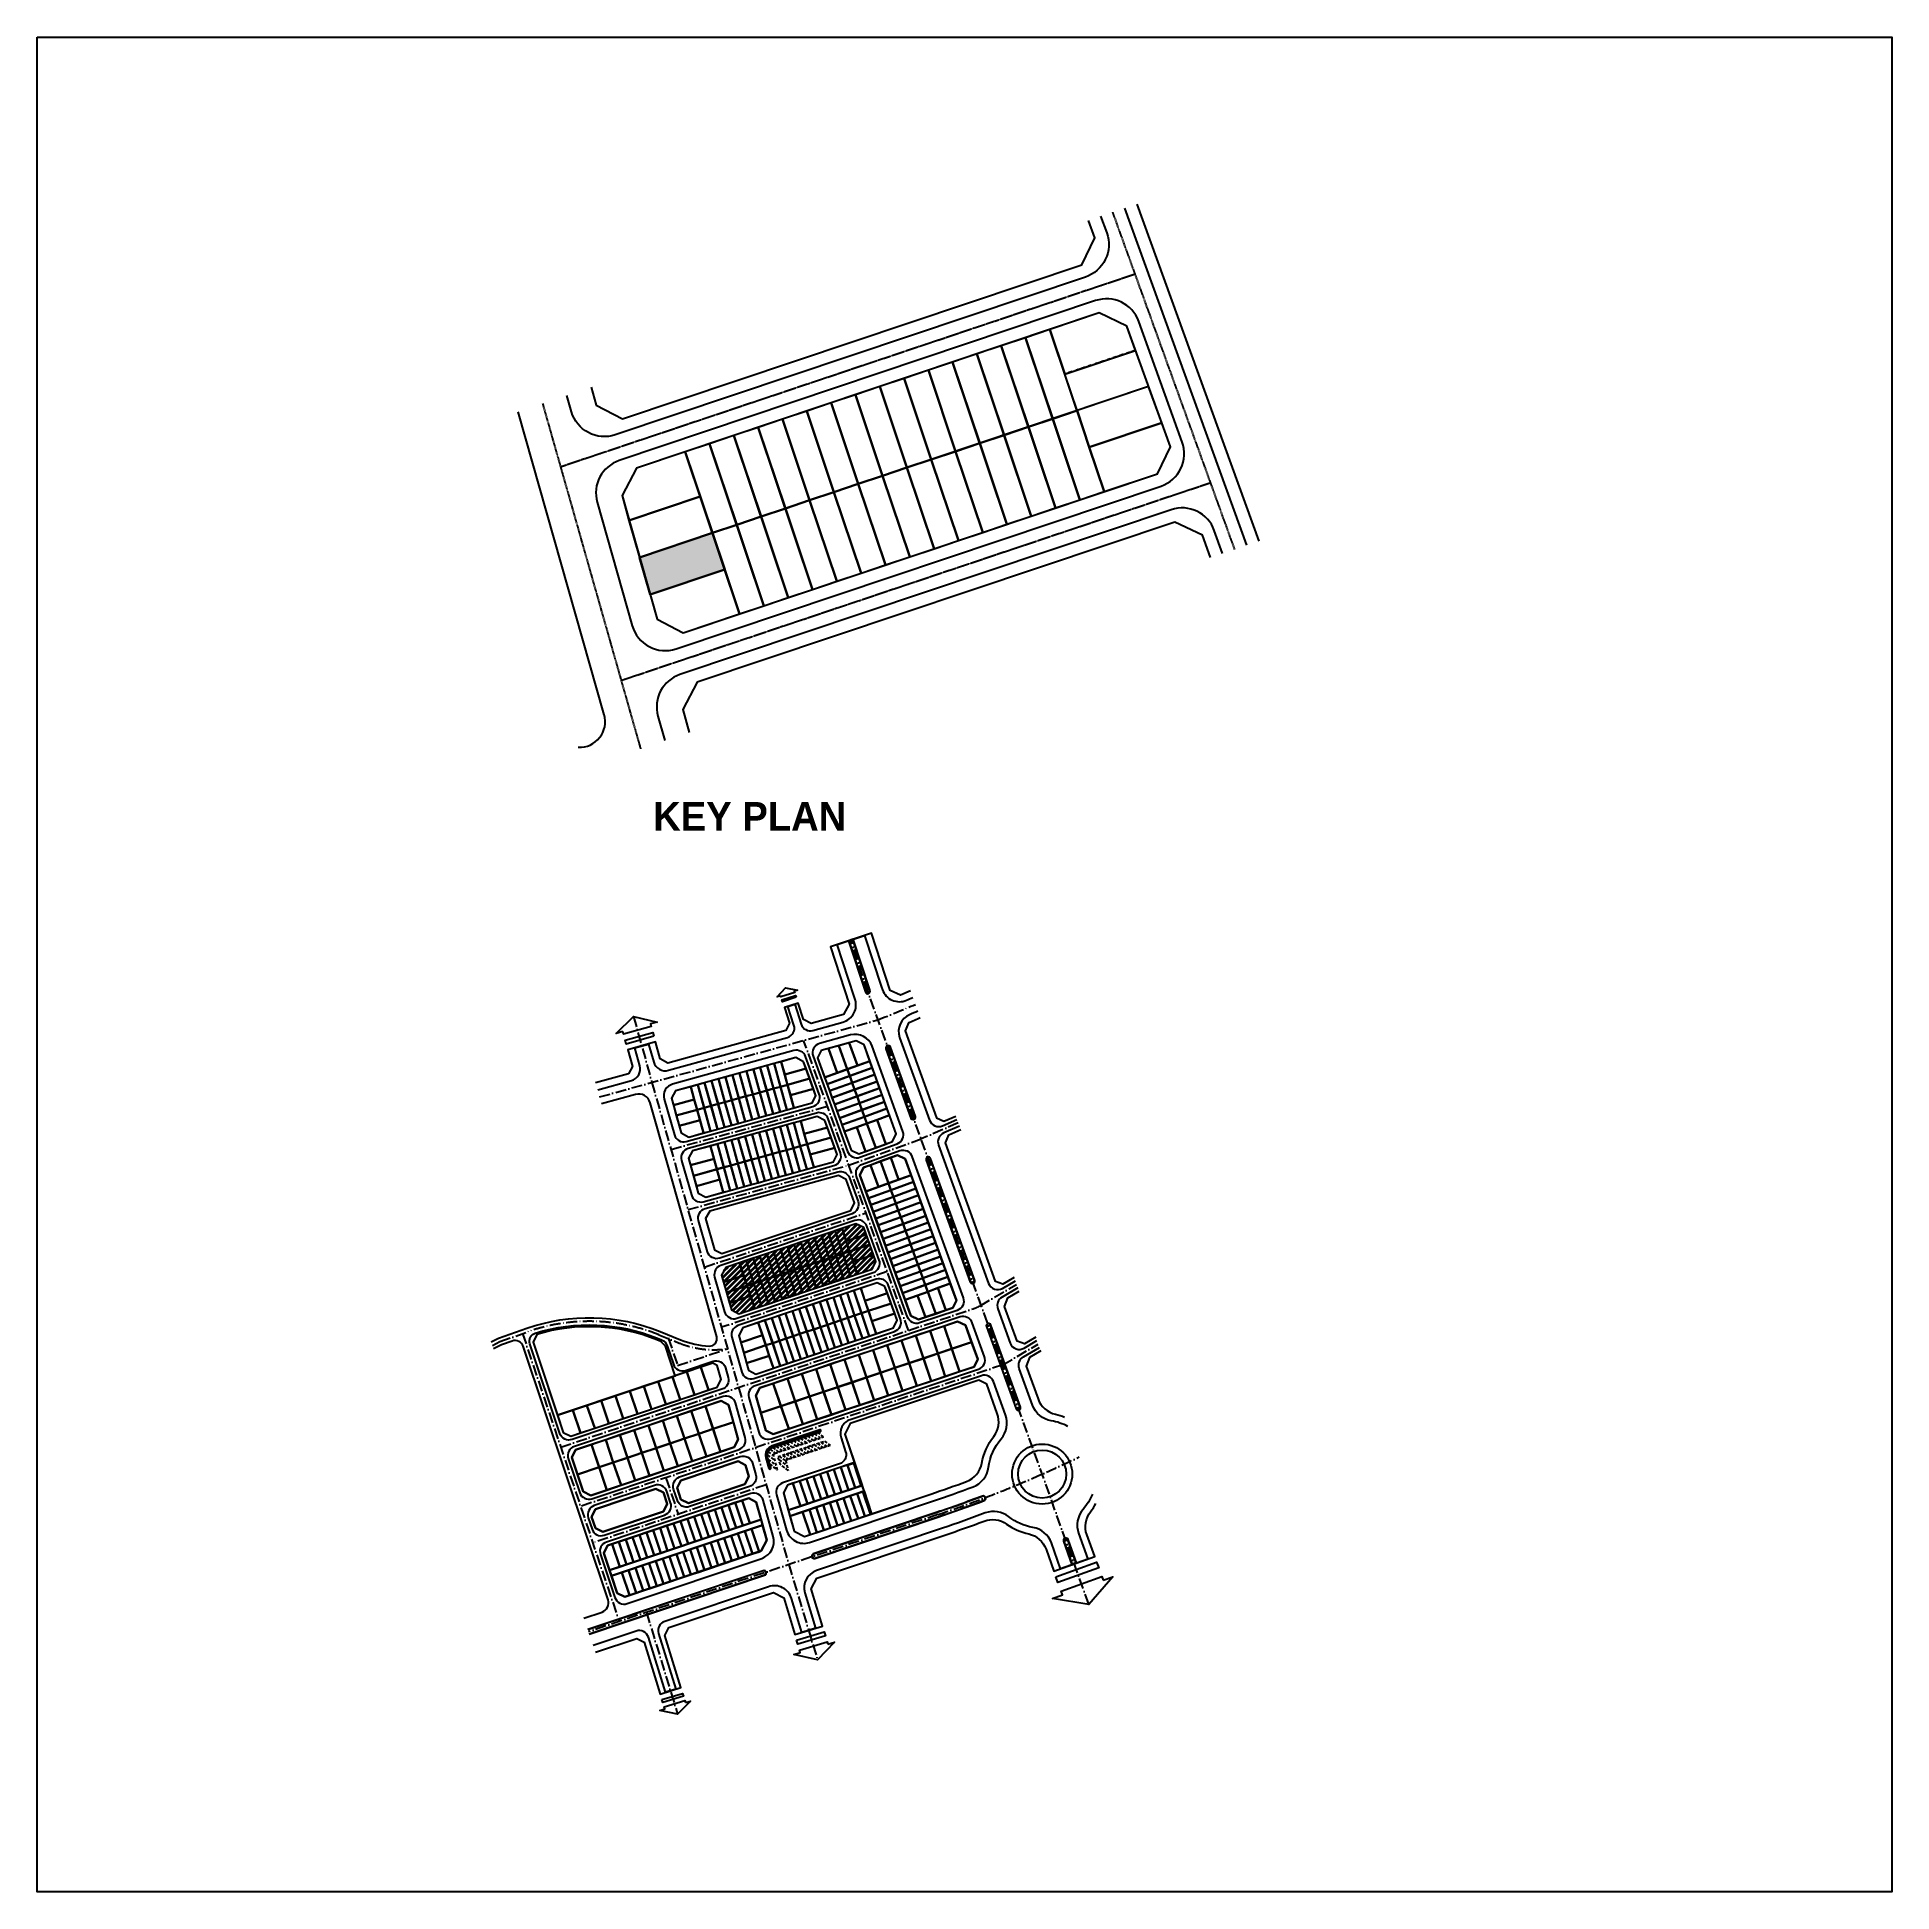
# Model space of a CAD drawing. Header units: millimetres. Extents: x -127141 to 682685, y -1234500 to 49778.
# Drawn here: x 170697 to 195697, y -200000 to -175000 of the extents above; entities that cross this region are included whole.
import ezdxf
from ezdxf.enums import TextEntityAlignment as Align

# ---------------------------------------------------------------- set-up
doc = ezdxf.new("R2010")
doc.units = ezdxf.units.MM
doc.header["$MEASUREMENT"] = 0
for name, pattern in [('ACAD_ISO10W100', [18.5, 12, -3, 0.5, -3]), ('CENTER', [3, 1.5, -0.5, 0.5, -0.5]), ('HIDDEN', [0.75, 0.5, -0.25])]:
    doc.linetypes.add(name, pattern=pattern)
doc.layers.add('-TEXT', color=7, linetype='Continuous', lineweight=15)
doc.layers.add('-WALL', color=4, linetype='Continuous', lineweight=35)
for name, color, linetype in [('ChiaLo', 128, 'CENTER'), ('LoLK', 6, 'Continuous'), ('net in mo', 159, 'Continuous')]:
    doc.layers.add(name, color=color, linetype=linetype)
doc.layers.add('LUOI GIONG', color=160, linetype='Continuous', plot=False)
doc.styles.add('SVN_AVO', font='')
doc.styles.get('SVN_AVO').set_extended_font_data('SVN-Avo', bold=True)

msp = doc.modelspace()

# ---------------------------------------------------------------- texts
at = {"layer": '-TEXT', "color": 4, "style": 'SVN_AVO'}
msp.add_text('KEY PLAN', height=385, dxfattribs=at).set_placement((180302.6, -185695.4, 0), align=Align.CENTER)

# ---------------------------------------------------------------- blocks, each defined once
blk = doc.blocks.new('A$C3F770CC9')
at = {"elevation": 0}
blk.add_lwpolyline([(348.7, 601.9), (340.4, 598.3), (331.8, 602.1), (316.3, 649.7), (282.1, 638.5), (297.7, 590.7), (293.1, 582.2), (266.1, 574.7), (259.7, 578.1), (255.3, 591.7), (243.9, 588), (248.1, 574.9), (244.9, 568.9), (146.8, 541.7), (140.6, 545.2), (136.7, 559.3), (113.6, 552.8), (117.5, 538.8), (114, 532.7), (86.8, 525.2)], dxfattribs=at)
for points in [[(88.5, 519.4), (116.6, 527.2, 0.415004), (123.5, 539.5), (119.4, 554.4), (130.9, 557.6), (135.1, 542.6, 0.413423), (147.4, 535.7), (246.4, 563.1, 0.427702), (251.8, 573.2), (246.7, 588.9), (252.4, 590.8), (257.8, 574.1, 0.400853), (267.6, 568.9), (292.4, 575.8, 0.437327), (302.5, 595.4), (301.9, 597.2), (287.8, 640.3), (310.6, 647.8), (324.6, 605), (325.4, 602.7, 0.429754), (345.4, 594, 0.000823), (350.7, 596.2)], [(348, 582, 0.398827), (339.7, 563.1), (364.6, 494.2, 0.433046), (375.4, 489.6), (387.4, 494.9)], [(356.9, 579.3, -0.001489), (347.1, 575.1), (344.2, 568.5), (370.3, 496.1), (376.6, 493.4), (386.4, 497.7)], [(356.9, 579.3, -0.001489), (347.1, 575.1), (344.2, 568.5), (370.3, 496.1), (376.6, 493.4), (386.4, 497.7)], [(354.8, 584.9, -0.001108), (348, 582)], [(328.3, 553.7), (349.1, 496, 1), (352.9, 497.4), (332, 555, 1), (328.3, 553.7)], [(0, 309.7), (6, 312.8), (29.6, 321.1, -0.181821), (140.4, 318.5), (157.5, 311.6, 0.083755), (181.4, 306.3, 0.513132), (187.5, 313.9), (132.2, 508.7, 0.412228), (119.9, 515.6), (91.7, 507.8)], [(290.5, 467), (280.3, 495.3, 0.391769), (270.6, 500.2), (163.8, 470.7, 0.416202), (158.3, 460.8), (166.5, 432, 0.412228), (176.3, 426.4), (285.1, 456.5, 0.43702), (290.5, 467)], [(389.4, 489.2), (376.5, 483.6, 0.395629), (372.1, 473.5), (413.7, 358.4, 0.467936), (425.3, 354.3), (436, 360.5)], [(361.8, 461), (398.5, 359.5, 1), (402.2, 360.9), (365.5, 462.3, 1), (361.8, 461)], [(312.5, 406, 0.407417), (302.5, 410.8), (191, 373.4, 0.400458), (185.8, 363.7), (194.1, 334.8, 0.428104), (204.3, 329.4), (317.8, 367.5, 0.421043), (322.8, 377.8), (312.5, 406)], [(438.1, 354.8), (424.9, 347.1, 0.362457), (421.4, 337.4), (431.7, 308.7, 0.467936), (443.3, 304.6), (454, 310.8)], [(436.6, 254.2, 0.414214), (439.1, 253), (439.1, 253, 0.414214), (440.3, 255.5), (415.6, 323.8, 0.414214), (413.1, 325), (413.1, 325, 0.414214), (411.9, 322.5), (436.6, 254.2)], [(26.4, 306.1, 0.41785), (17.4, 310.5), (8.4, 307.3), (1.9, 303.9)], [(141.7, 311.5, -0.219363), (146.3, 306.6), (151.5, 291.1, 0.414214), (161.6, 286), (184.5, 293.7, -0.428104), (194.8, 288.3), (197.1, 280.1, -0.400458), (191.9, 270.4), (67.2, 228.5, -0.414214), (57, 233.5), (32, 308.2, -0.420828), (36.6, 317.1, -0.172814), (138.2, 312.9), (141.7, 311.5)], [(77.1, 79.9), (92.1, 85, 0.414214), (97.2, 95.1), (26.4, 306.1)], [(465.9, 244.1, -0.269945), (450.4, 257), (439.3, 287.7, -0.362457), (442.8, 297.4), (456.1, 305)], [(457.1, 302.2), (447.7, 296.7), (445.1, 289.5), (454.9, 262.3, 0.256594), (469.4, 249.6, -0.038992), (477, 247.2, -0.038992)], [(289.8, 208.3), (242.4, 192.4, 0.400458), (237.2, 182.6), (245.6, 153.1, 0.428104), (264.8, 142.9), (367.8, 177.5, 0.008886), (400.8, 189.2, 0.278117), (413.7, 205.4, -0.147047), (424.2, 229.1, 0.270704), (427.8, 249), (417.8, 276.7, 0.407417), (407.7, 281.6), (298.6, 245, 0.414214), (291, 229.8), (294.8, 218.4, -0.414214), (289.8, 208.3)], [(211.3, 230.1), (203.1, 259, 0.428104), (192.9, 264.3), (69.1, 222.8, 0.414214), (64, 212.7), (73.6, 184.2, 0.414214), (83.7, 179.2), (206.1, 220.3, 0.400458), (211.3, 230.1)], [(233.6, 223.2, 0.400458), (228.5, 213.4), (231, 204.5, 0.414214), (232, 204, 0.414214), (232.5, 204.9), (229.9, 213.8, -0.400458), (234.1, 221.8), (273.7, 235, 0.414214), (274.2, 236, 0.414214), (273.2, 236.5), (233.6, 223.2)], [(479.8, 239.3, 0.082783), (465.9, 244.1)], [(217.3, 208.9), (220, 199.2, -0.400458), (214.9, 189.5), (165, 172.7, -0.414214), (154.9, 177.8), (151.7, 187.2, -0.414214), (156.7, 197.4), (207.1, 214.3, -0.428104), (217.3, 208.9)], [(144.1, 165.7, 0.414214), (149.2, 175.9), (146, 185.3, 0.414214), (135.9, 190.4), (85.6, 173.5, 0.414214), (80.6, 163.4), (83.8, 153.9, 0.414214), (93.9, 148.9), (144.1, 165.7)], [(500.1, 183.2, -0.084021), (492.3, 170.4, 0.270323), (488.6, 150.5), (496.3, 129.1), (473.7, 121), (466, 142.5, 0.270325), (450.6, 155.4)], [(450.6, 155.4, -0.124666), (430.4, 164.4, 0.262937), (411, 167.4, -0.009345), (375.4, 154.7), (270.5, 119.5, 0.405257), (260.9, 101), (269.8, 71.5), (258.3, 68), (249.8, 96.3, 0.423227), (230.6, 106.1), (144.3, 77.2, 0.40652), (139.1, 67.2), (153.4, 20.8), (144.8, 18.2), (130.7, 64, 0.421949), (120.5, 69.2), (84.7, 57.2)], [(81.5, 66.9), (227.4, 115.9, 1), (226.2, 119.2), (80.4, 70.2)], [(81.5, 66.7), (227.4, 115.6, 1), (226.2, 119.4)]]:
    blk.add_lwpolyline(points, format="xyb")
for points in [[(301.1, 644.7), (297.3, 643.5), (311.2, 600.8, 0.427548), (313.7, 599.6), (313.9, 599.7, 0.410089), (315, 602.1), (314.8, 602.7), (301.1, 644.7)], [(300.8, 644.6), (297.5, 643.5), (311.5, 600.8, 0.427548), (313.6, 599.8), (313.8, 599.9, 0.410089), (314.8, 602), (314.6, 602.6)], [(342.5, 484.8), (316.9, 555.7, 0.391769), (298.8, 565.1), (273.1, 558, 0.43702), (267.7, 547.6), (296.4, 468.2, 0.414214), (306.7, 463.4), (337.7, 474.6, 0.414214)], [(328.5, 553.7), (349.3, 496.1, 1), (352.6, 497.3), (331.8, 554.9, 0.9989)], [(143.8, 511.8), (152.3, 482, 0.412228), (162.1, 476.5), (267.4, 505.6, 0.43702), (272.8, 516), (261.5, 547.1, 0.391769), (251.8, 552.1), (150.8, 524.2, 0.416202)], [(308.7, 457.7), (339.8, 468.9, -0.414214), (350, 464.1), (392.6, 346.3, -0.421043), (387.6, 336), (356.3, 325.5, -0.407417), (346.3, 330.4), (303.9, 447.5, -0.414214)], [(362, 461), (398.7, 359.6, 1), (402, 360.8), (365.3, 462.2, 1)], [(178, 420.7), (288.3, 451.2, -0.391769), (298, 446.2), (305.1, 426.7, -0.421043), (300.1, 416.4), (190.1, 379.4, -0.428104), (179.8, 384.8), (172.5, 410.8, -0.416202)], [(208.3, 284.7, 0.428104), (218.5, 279.3), (335.5, 318.5, 0.421043), (340.4, 328.8), (330.2, 357.1, 0.407417), (320.2, 361.9), (205.2, 323.3, 0.400458), (200.1, 313.6)], [(219.4, 273.3, 0.400458), (214.3, 263.5), (222.5, 234.6, 0.428104), (232.7, 229.2), (405.3, 287.1, 0.421043), (410.3, 297.4), (400.1, 325.7, 0.407417), (390, 330.5)], [(436.8, 254.2, 0.414214), (439.1, 253.2, 0.414214), (440.1, 255.4), (415.4, 323.7, 0.414214), (413.2, 324.8, 0.414214), (412.1, 322.6)], [(191.3, 278.6), (188, 290.1), (184.3, 292.1), (153.1, 281.6), (144.9, 306.1), (141.1, 310.1), (137.6, 311.5, 0.171311), (37.8, 315.9), (34.7, 309.6), (59.9, 234.5), (66.2, 231.3), (187.9, 272.2)], [(302.1, 209.3), (246.4, 190.6), (243, 184.2), (252.1, 152.4), (260.6, 147.9), (365.8, 183.2, 0.007974), (395.4, 193.6, 0.265195), (408.1, 208.8, -0.121118), (418, 231.1, 0.257306), (421, 250.1), (412.2, 274.7), (405.7, 277.8), (298.6, 241.8), (294.2, 233), (302.1, 209.3)], [(233.7, 223, 0.400458), (228.7, 213.5), (231.3, 204.6, 0.414214), (231.9, 204.2, 0.414214), (232.2, 204.9), (229.7, 213.8, -0.400458), (234, 222), (273.6, 235.3, 0.414214), (273.9, 235.9, 0.414214), (273.3, 236.2)], [(113, 92), (225, 129.6, 0.400458), (234.6, 147.9), (226.1, 178.1, 0.428104), (215.8, 183.5), (95.8, 143.2, 0.414214), (90.8, 133), (102.9, 97, 0.414214)], [(372.2, 164.2, 0.010023), (410, 177.7, 0.991336), (408.6, 181.5, -0.010014), (370.9, 168), (267.9, 133.4, 1), (269.2, 129.6)], [(372.1, 164.4, 0.010022), (409.9, 178, 0.990741), (408.7, 181.2, -0.010014), (371, 167.8), (268, 133.2, 1), (269.1, 129.9)], [(483.1, 124.4), (486.9, 125.8), (479.9, 145.3, 1.000002), (476.1, 143.9)], [(483.4, 124.5), (486.7, 125.7), (479.7, 145.2, 1), (476.4, 144)]]:
    blk.add_lwpolyline(points, format="xyb", close=True)
at = {"linetype": 'ACAD_ISO10W100', "ltscale": 0.75}
for points in [[(497, 91.5), (450.6, 221.3), (313.2, 601.2), (299.2, 644.1)], [(118.3, 580.6), (133.6, 525.7)], [(347.1, 319.3), (259.8, 560.6)], [(133.6, 525.7), (247.5, 124.5)], [(149.5, 469.9), (279.6, 505.8)], [(297.4, 456.8), (357.5, 478.6)], [(388.4, 492), (357.5, 478.6)], [(163.7, 419.8), (297.4, 456.8)], [(177.3, 372), (311.7, 417.1)], [(329.4, 368.2), (191.5, 321.9)], [(26, 316.7), (106.4, 77.1)], [(147.2, 313.2), (155, 290.1), (196.5, 304.1)], [(425.5, 290.7), (455, 307.9)], [(425.5, 290.7), (74.2, 172.9)], [(228.6, 190.9), (84.4, 142.5)], [(145.3, 196.7), (155.5, 166.4)], [(247.5, 124.5), (271.4, 45.4)], [(129.1, 84.7), (155, 0)], [(129.1, 84.7), (155, 0)], [(129.1, 84.7), (155, 0)]]:
    blk.add_lwpolyline(points, dxfattribs=at)
at = {"ltscale": 0.75}
for points in [[(240.6, 597.8), (237.9, 596.9), (244.8, 604.4), (254.8, 602.5), (252.1, 601.6), (252.4, 600.5), (241, 596.8)], [(253.7, 596.5), (242.3, 592.8), (241.8, 594.3), (253.2, 598)], [(109.3, 567.9), (103.8, 566.3), (118.3, 580.6), (138, 575.9), (132.5, 574.4), (133.1, 572.3), (109.9, 565.8)], [(135.3, 564.1), (112.2, 557.6), (111.3, 560.7), (134.5, 567.2)], [(469.7, 114.3), (503.6, 126.4), (505.4, 121.8), (471.4, 109.7)], [(509.1, 111.4), (517.2, 114.3), (497, 91.4), (467, 96.3), (475.1, 99.2), (474, 102.3), (508, 114.5)], [(254, 61.5), (277, 68.4), (278, 65.3), (254.9, 58.4)], [(141.9, 12.1), (159.1, 17.3), (159.9, 15), (142.7, 9.7)], [(161.5, 9.7), (165.6, 10.9), (155, 0), (140.2, 3.1), (144.3, 4.4), (143.8, 6), (161, 11.3)]]:
    blk.add_lwpolyline(points, close=True, dxfattribs=at)
at = {"linetype": 'ACAD_ISO10W100', "ltscale": 0.75}
for points in [[(90.1, 513.6), (321.7, 577.7, 0.004737), (352.8, 590.6)], [(57.7, 222.2), (401, 337.4, 0.050829), (406.6, 339.9), (437, 357.6)], [(1, 306.8), (7.2, 310.1), (30.5, 318.2, -0.181821), (139.3, 315.7), (156.4, 308.8, 0.134331), (196.5, 304.1)], [(489, 214, -0.031733), (371.6, 166.1), (80.9, 68.6)]]:
    blk.add_lwpolyline(points, format="xyb", dxfattribs=at)
for points in [[(303.6, 560.2), (274.5, 552.2), (271.4, 546.1), (299.3, 469.2), (305.7, 466.2), (333.9, 476.4), (336.9, 482.8), (310.1, 556.8)], [(303.6, 560.2), (274.5, 552.2), (271.4, 546.1), (299.3, 469.2), (305.7, 466.2), (333.9, 476.4), (336.9, 482.8), (310.1, 556.8)], [(289.1, 556.2), (280.4, 553.8), (287.7, 533.6), (296.1, 536.6)], [(297.8, 558.6), (289.1, 556.2), (296.1, 536.6), (304.6, 539.7)], [(310.1, 556.8), (303.6, 560.2), (297.8, 558.6), (304.6, 539.7), (314.9, 543.4)], [(259.8, 542.9), (253.3, 546.3), (153.3, 518.6), (149.8, 512.5), (158, 483.6), (164.2, 480.2), (267, 508.6), (270.1, 514.6)], [(259.8, 542.9), (253.3, 546.3), (153.3, 518.6), (149.8, 512.5), (158, 483.6), (164.2, 480.2), (267, 508.6), (270.1, 514.6)], [(235.3, 541.3), (229.6, 539.7), (234.9, 520.5), (240.7, 522.1)], [(244.1, 532.3), (241.1, 542.9), (235.3, 541.3), (240.7, 522.1), (246.5, 523.7)], [(259.8, 542.9), (253.3, 546.3), (241.1, 542.9), (244.1, 532.3), (261.9, 537.3)], [(280.4, 553.8), (274.5, 552.2), (271.4, 546.1), (277.3, 529.8), (287.7, 533.6)], [(317, 537.8), (314.9, 543.4), (296.1, 536.6), (298.2, 531)], [(177.5, 525.3), (171.7, 523.7), (177.1, 504.5), (182.8, 506.1)], [(183.3, 526.9), (177.5, 525.3), (182.8, 506.1), (188.6, 507.7)], [(189.1, 528.5), (183.3, 526.9), (188.6, 507.7), (194.4, 509.3)], [(194.9, 530.1), (189.1, 528.5), (194.4, 509.3), (200.2, 510.9)], [(200.6, 531.7), (194.9, 530.1), (200.2, 510.9), (206, 512.5)], [(206.4, 533.3), (200.6, 531.7), (206, 512.5), (211.8, 514.1)], [(212.2, 534.9), (206.4, 533.3), (211.8, 514.1), (217.5, 515.7)], [(218, 536.5), (212.2, 534.9), (217.5, 515.7), (223.3, 517.3)], [(223.8, 538.1), (218, 536.5), (223.3, 517.3), (229.1, 518.9)], [(229.6, 539.7), (223.8, 538.1), (229.1, 518.9), (234.9, 520.5)], [(261.9, 537.3), (244.1, 532.3), (246.5, 523.7), (264.9, 528.8)], [(264.9, 528.8), (246.5, 523.7), (248.9, 515), (268, 520.3)], [(296.1, 536.6), (277.3, 529.8), (279.4, 524.2), (298.2, 531)], [(300.2, 525.4), (298.2, 531), (279.4, 524.2), (281.4, 518.6)], [(300.2, 525.4), (281.4, 518.6), (283.4, 512.9), (302.2, 519.7)], [(319, 532.2), (317, 537.8), (298.2, 531), (300.2, 525.4)], [(321.1, 526.5), (319, 532.2), (300.2, 525.4), (302.2, 519.7)], [(323.1, 520.9), (321.1, 526.5), (302.2, 519.7), (304.3, 514.1)], [(166, 522.1), (153.3, 518.6), (149.8, 512.5), (151.5, 506.7), (168.9, 511.5)], [(168.9, 511.5), (151.5, 506.7), (153.9, 498.1), (171.3, 502.9)], [(171.7, 523.7), (166, 522.1), (168.9, 511.5), (171.3, 502.9), (177.1, 504.5)], [(194.4, 509.3), (188.6, 507.7), (194, 488.4), (199.7, 490)], [(200.2, 510.9), (194.4, 509.3), (199.7, 490), (205.5, 491.6)], [(206, 512.5), (200.2, 510.9), (205.5, 491.6), (211.3, 493.2)], [(211.8, 514.1), (206, 512.5), (211.3, 493.2), (217.1, 494.8)], [(217.5, 515.7), (211.8, 514.1), (217.1, 494.8), (222.9, 496.4)], [(223.3, 517.3), (217.5, 515.7), (222.9, 496.4), (228.7, 498)], [(229.1, 518.9), (223.3, 517.3), (228.7, 498), (234.4, 499.6)], [(234.9, 520.5), (229.1, 518.9), (234.4, 499.6), (240.2, 501.2)], [(240.7, 522.1), (234.9, 520.5), (240.2, 501.2), (246, 502.8)], [(248.9, 515), (246.5, 523.7), (240.7, 522.1), (246, 502.8), (251.8, 504.4)], [(270.1, 514.6), (268, 520.3), (248.9, 515), (251.8, 504.4), (267, 508.6)], [(304.3, 514.1), (302.2, 519.7), (283.4, 512.9), (285.5, 507.3)], [(306.3, 508.4), (304.3, 514.1), (285.5, 507.3), (287.5, 501.6)], [(325.1, 515.2), (323.1, 520.9), (304.3, 514.1), (306.3, 508.4)], [(327.2, 509.6), (325.1, 515.2), (306.3, 508.4), (308.4, 502.8)], [(329.2, 503.9), (327.2, 509.6), (308.4, 502.8), (310.4, 497.1)], [(171.3, 502.9), (153.9, 498.1), (156.4, 489.4), (173.7, 494.2)], [(173.7, 494.2), (156.4, 489.4), (158, 483.6), (164.2, 480.2), (176.6, 483.6)], [(277.6, 493.9), (271, 497.3), (167.5, 468.6), (164, 462.5), (172.2, 433.6), (178.4, 430.1), (284.7, 459.5), (287.8, 465.6)], [(277.6, 493.9), (271, 497.3), (167.5, 468.6), (164, 462.5), (172.2, 433.6), (178.4, 430.1), (284.7, 459.5), (287.8, 465.6)], [(177.1, 504.5), (171.3, 502.9), (176.6, 483.6), (182.4, 485.2)], [(182.8, 506.1), (177.1, 504.5), (182.4, 485.2), (188.2, 486.8)], [(188.6, 507.7), (182.8, 506.1), (188.2, 486.8), (194, 488.4)], [(277.6, 493.9), (271, 497.3), (257.5, 493.5), (260.4, 482.9), (279.6, 488.2)], [(306.3, 508.4), (287.5, 501.6), (289.6, 496), (308.4, 502.8)], [(308.4, 502.8), (289.6, 496), (291.6, 490.3), (310.4, 497.1)], [(310.4, 497.1), (291.6, 490.3), (293.6, 484.7), (304, 488.4), (312.5, 491.5)], [(331.3, 498.3), (329.2, 503.9), (310.4, 497.1), (312.5, 491.5), (320.9, 494.6)], [(320.9, 494.6), (312.5, 491.5), (319.8, 471.3), (328.2, 474.3)], [(331.3, 498.3), (320.9, 494.6), (328.2, 474.3), (333.9, 476.4), (336.9, 482.8)], [(205.5, 479.1), (199.7, 477.5), (205, 458.2), (210.8, 459.8)], [(211.3, 480.7), (205.5, 479.1), (210.8, 459.8), (216.6, 461.4)], [(217, 482.3), (211.3, 480.7), (216.6, 461.4), (222.4, 463)], [(222.8, 483.9), (217, 482.3), (222.4, 463), (228.1, 464.6)], [(228.6, 485.5), (222.8, 483.9), (228.1, 464.6), (233.9, 466.2)], [(234.4, 487.1), (228.6, 485.5), (233.9, 466.2), (239.7, 467.8)], [(240.2, 488.7), (234.4, 487.1), (239.7, 467.8), (245.5, 469.4)], [(245.9, 490.3), (240.2, 488.7), (245.5, 469.4), (251.3, 471)], [(251.7, 491.9), (245.9, 490.3), (251.3, 471), (257.1, 472.6)], [(260.4, 482.9), (257.5, 493.5), (251.7, 491.9), (257.1, 472.6), (262.8, 474.2)], [(279.6, 488.2), (260.4, 482.9), (262.8, 474.2), (282.7, 479.7)], [(285.8, 471.2), (282.7, 479.7), (262.8, 474.2), (265.2, 465.6)], [(304, 488.4), (293.6, 484.7), (299.3, 469.2), (305.7, 466.2), (311.3, 468.2)], [(312.5, 491.5), (304, 488.4), (311.3, 468.2), (319.8, 471.3)], [(182.3, 472.7), (167.5, 468.6), (164, 462.5), (165.7, 456.7), (185.3, 462.1)], [(188.1, 474.3), (182.3, 472.7), (187.7, 453.4), (193.5, 455)], [(193.9, 475.9), (188.1, 474.3), (193.5, 455), (199.2, 456.6)], [(199.7, 477.5), (193.9, 475.9), (199.2, 456.6), (205, 458.2)], [(222.4, 463), (216.6, 461.4), (221.9, 442.2), (227.7, 443.8)], [(228.1, 464.6), (222.4, 463), (227.7, 443.8), (233.5, 445.4)], [(233.9, 466.2), (228.1, 464.6), (233.5, 445.4), (239.3, 447)], [(239.7, 467.8), (233.9, 466.2), (239.3, 447), (245, 448.6)], [(245.5, 469.4), (239.7, 467.8), (245, 448.6), (250.8, 450.2)], [(251.3, 471), (245.5, 469.4), (250.8, 450.2), (256.6, 451.8)], [(257.1, 472.6), (251.3, 471), (256.6, 451.8), (262.4, 453.4)], [(262.8, 474.2), (257.1, 472.6), (262.4, 453.4), (268.2, 455), (265.2, 465.6)], [(287.8, 465.6), (285.8, 471.2), (265.2, 465.6), (268.2, 455), (284.7, 459.5)], [(355.5, 328.4), (349, 331.5), (306.7, 448.5), (309.7, 454.9), (338, 465.1), (344.4, 462.1), (387, 344.3), (383.9, 338)], [(355.5, 328.4), (349, 331.5), (306.7, 448.5), (309.7, 454.9), (338, 465.1), (344.4, 462.1), (387, 344.3), (383.9, 338)], [(332.3, 463.1), (323.8, 460), (330.4, 441.8), (338.9, 444.8)], [(344.4, 462.1), (338, 465.1), (332.3, 463.1), (338.9, 444.8), (349.2, 448.6)], [(185.3, 462.1), (165.7, 456.7), (168.1, 448), (187.7, 453.4)], [(187.7, 453.4), (168.1, 448), (170.6, 439.4), (190.1, 444.8)], [(191.7, 383.2), (299.2, 419.2), (302.3, 425.5), (295.3, 444.8), (288.8, 448.2), (181.7, 418.6), (178.2, 412.4), (185.6, 386.4)], [(302.3, 425.5), (295.3, 444.8), (288.8, 448.2), (181.7, 418.6), (178.2, 412.4), (185.6, 386.4), (191.7, 383.2), (299.2, 419.2)], [(193.5, 455), (187.7, 453.4), (193, 434.2), (198.8, 435.8)], [(199.2, 456.6), (193.5, 455), (198.8, 435.8), (204.6, 437.4)], [(205, 458.2), (199.2, 456.6), (204.6, 437.4), (210.3, 439)], [(210.8, 459.8), (205, 458.2), (210.3, 439), (216.1, 440.6)], [(216.6, 461.4), (210.8, 459.8), (216.1, 440.6), (221.9, 442.2)], [(315.4, 456.9), (309.7, 454.9), (306.7, 448.5), (311.6, 435), (322, 438.7)], [(323.8, 460), (315.4, 456.9), (322, 438.7), (330.4, 441.8)], [(351.3, 442.9), (349.2, 448.6), (330.4, 441.8), (332.5, 436.1)], [(190.1, 444.8), (170.6, 439.4), (172.2, 433.6), (178.4, 430.1), (193, 434.2)], [(330.4, 441.8), (311.6, 435), (313.7, 429.3), (332.5, 436.1)], [(332.5, 436.1), (313.7, 429.3), (315.7, 423.7), (334.5, 430.5)], [(353.3, 437.3), (351.3, 442.9), (332.5, 436.1), (334.5, 430.5)], [(355.4, 431.7), (353.3, 437.3), (334.5, 430.5), (336.6, 424.9)], [(334.5, 430.5), (315.7, 423.7), (317.7, 418.1), (336.6, 424.9)], [(336.6, 424.9), (317.7, 418.1), (319.8, 412.4), (338.6, 419.2)], [(338.6, 419.2), (319.8, 412.4), (321.8, 406.8), (340.6, 413.6)], [(357.4, 426), (355.4, 431.7), (336.6, 424.9), (338.6, 419.2)], [(359.4, 420.4), (357.4, 426), (338.6, 419.2), (340.6, 413.6)], [(361.5, 414.7), (359.4, 420.4), (340.6, 413.6), (342.7, 407.9)], [(206, 333.1), (316.9, 370.3), (320, 376.6), (309.8, 404.8), (303.3, 408), (195, 371.6), (191.6, 365.2), (199.8, 336.3)], [(206, 333.1), (316.9, 370.3), (320, 376.6), (309.8, 404.8), (303.3, 408), (195, 371.6), (191.6, 365.2), (199.8, 336.3)], [(286.1, 402.2), (280.4, 400.3), (286.8, 381.3), (292.4, 383.2)], [(291.8, 404.1), (286.1, 402.2), (292.4, 383.2), (298.1, 385.1), (295.3, 393.7)], [(309.8, 404.8), (303.3, 408), (291.8, 404.1), (295.3, 393.7), (311.8, 399.2)], [(342.7, 407.9), (340.6, 413.6), (321.8, 406.8), (323.9, 401.1)], [(342.7, 407.9), (323.9, 401.1), (325.9, 395.5), (344.7, 402.3)], [(344.7, 402.3), (325.9, 395.5), (328, 389.8), (346.8, 396.6)], [(363.5, 409.1), (361.5, 414.7), (342.7, 407.9), (344.7, 402.3)], [(365.6, 403.5), (363.5, 409.1), (344.7, 402.3), (346.8, 396.6)], [(367.6, 397.8), (365.6, 403.5), (346.8, 396.6), (348.8, 391)], [(240.6, 386.9), (234.9, 385), (241.2, 366), (246.9, 367.9)], [(246.3, 388.8), (240.6, 386.9), (246.9, 367.9), (252.6, 369.8)], [(252, 390.7), (246.3, 388.8), (252.6, 369.8), (258.3, 371.8)], [(257.6, 392.6), (252, 390.7), (258.3, 371.8), (264, 373.7)], [(263.3, 394.5), (257.6, 392.6), (264, 373.7), (269.7, 375.6)], [(269, 396.4), (263.3, 394.5), (269.7, 375.6), (275.4, 377.5)], [(274.7, 398.4), (269, 396.4), (275.4, 377.5), (281.1, 379.4)], [(280.4, 400.3), (274.7, 398.4), (281.1, 379.4), (286.8, 381.3)], [(311.8, 399.2), (295.3, 393.7), (298.1, 385.1), (314.9, 390.7)], [(314.9, 390.7), (298.1, 385.1), (301, 376.6), (317.9, 382.3)], [(346.8, 396.6), (328, 389.8), (330, 384.2), (348.8, 391)], [(348.8, 391), (330, 384.2), (332, 378.6), (350.8, 385.4)], [(369.6, 392.2), (367.6, 397.8), (348.8, 391), (350.8, 385.4)], [(371.7, 386.5), (369.6, 392.2), (350.8, 385.4), (352.9, 379.7)], [(373.7, 380.9), (371.7, 386.5), (352.9, 379.7), (354.9, 374.1)], [(206.4, 375.4), (195, 371.6), (191.6, 365.2), (193.3, 359.4), (209.9, 365)], [(212.1, 377.4), (206.4, 375.4), (212.8, 356.5), (218.5, 358.4)], [(217.8, 379.3), (212.1, 377.4), (218.5, 358.4), (224.2, 360.3)], [(223.5, 381.2), (217.8, 379.3), (224.2, 360.3), (229.9, 362.2)], [(229.2, 383.1), (223.5, 381.2), (229.9, 362.2), (235.6, 364.1)], [(234.9, 385), (229.2, 383.1), (235.6, 364.1), (241.2, 366)], [(258.3, 371.8), (252.6, 369.8), (259, 350.9), (264.7, 352.8)], [(264, 373.7), (258.3, 371.8), (264.7, 352.8), (270.4, 354.7)], [(269.7, 375.6), (264, 373.7), (270.4, 354.7), (276.1, 356.6)], [(275.4, 377.5), (269.7, 375.6), (276.1, 356.6), (281.7, 358.5)], [(281.1, 379.4), (275.4, 377.5), (281.7, 358.5), (287.4, 360.4)], [(286.8, 381.3), (281.1, 379.4), (287.4, 360.4), (293.1, 362.3)], [(292.4, 383.2), (286.8, 381.3), (293.1, 362.3), (298.8, 364.2)], [(298.1, 385.1), (292.4, 383.2), (298.8, 364.2), (304.5, 366.2), (301, 376.6)], [(320, 376.6), (317.9, 382.3), (301, 376.6), (304.5, 366.2), (316.9, 370.3)], [(350.8, 385.4), (332, 378.6), (334.1, 372.9), (352.9, 379.7)], [(352.9, 379.7), (334.1, 372.9), (336.1, 367.3), (354.9, 374.1)], [(357, 368.4), (354.9, 374.1), (336.1, 367.3), (338.2, 361.6)], [(375.8, 375.2), (373.7, 380.9), (354.9, 374.1), (357, 368.4)], [(377.8, 369.6), (375.8, 375.2), (357, 368.4), (359, 362.8)], [(209.9, 365), (193.3, 359.4), (195.7, 350.8), (212.8, 356.5)], [(212.8, 356.5), (195.7, 350.8), (198.2, 342.1), (215.7, 348)], [(327.5, 355.9), (321, 359), (209.2, 321.5), (205.9, 315.1), (214.1, 286.2), (220.2, 283), (334.6, 321.4), (337.7, 327.7)], [(327.5, 355.9), (321, 359), (209.2, 321.5), (205.9, 315.1), (214.1, 286.2), (220.2, 283), (334.6, 321.4), (337.7, 327.7)], [(218.5, 358.4), (212.8, 356.5), (219.2, 337.5), (224.9, 339.4)], [(224.2, 360.3), (218.5, 358.4), (224.9, 339.4), (230.5, 341.3)], [(229.9, 362.2), (224.2, 360.3), (230.5, 341.3), (236.2, 343.3)], [(235.6, 364.1), (229.9, 362.2), (236.2, 343.3), (241.9, 345.2)], [(241.2, 366), (235.6, 364.1), (241.9, 345.2), (247.6, 347.1)], [(246.9, 367.9), (241.2, 366), (247.6, 347.1), (253.3, 349)], [(252.6, 369.8), (246.9, 367.9), (253.3, 349), (259, 350.9)], [(327.5, 355.9), (321, 359), (307.3, 354.5), (310.8, 344), (329.5, 350.3)], [(357, 368.4), (338.2, 361.6), (340.2, 356), (359, 362.8)], [(359, 362.8), (340.2, 356), (342.2, 350.4), (361, 357.2)], [(361, 357.2), (342.2, 350.4), (344.3, 344.7), (354.6, 348.4), (363.1, 351.5)], [(379.9, 364), (377.8, 369.6), (359, 362.8), (361, 357.2)], [(379.9, 364), (361, 357.2), (363.1, 351.5), (371.5, 354.6), (381.9, 358.3)], [(381.9, 358.3), (371.5, 354.6), (378.2, 336.1), (383.9, 338), (387, 344.3)], [(215.7, 348), (198.2, 342.1), (199.8, 336.3), (206, 333.1), (219.2, 337.5)], [(267.5, 341.1), (261.8, 339.2), (268.2, 320.2), (273.9, 322.1)], [(273.2, 343), (267.5, 341.1), (273.9, 322.1), (279.6, 324)], [(278.9, 344.9), (273.2, 343), (279.6, 324), (285.3, 325.9)], [(284.6, 346.8), (278.9, 344.9), (285.3, 325.9), (290.9, 327.9)], [(290.3, 348.7), (284.6, 346.8), (290.9, 327.9), (296.6, 329.8)], [(296, 350.6), (290.3, 348.7), (296.6, 329.8), (302.3, 331.7)], [(301.6, 352.5), (296, 350.6), (302.3, 331.7), (308, 333.6)], [(307.3, 354.5), (301.6, 352.5), (308, 333.6), (313.7, 335.5)], [(329.5, 350.3), (310.8, 344), (313.7, 335.5), (332.6, 341.8)], [(332.6, 341.8), (313.7, 335.5), (316.6, 327), (335.6, 333.4)], [(354.6, 348.4), (344.3, 344.7), (349, 331.5), (355.5, 328.4), (361.2, 330.3)], [(363.1, 351.5), (354.6, 348.4), (361.2, 330.3), (369.7, 333.2)], [(371.5, 354.6), (363.1, 351.5), (369.7, 333.2), (378.2, 336.1)], [(222, 325.8), (209.2, 321.5), (205.9, 315.1), (207.5, 309.3), (225.5, 315.4)], [(234.4, 232.9), (228.3, 236.1), (220.1, 265.1), (223.5, 271.5), (388, 326.7), (394.5, 323.6), (404.7, 295.3), (401.6, 289.1)], [(234.4, 232.9), (228.3, 236.1), (220.1, 265.1), (223.5, 271.5), (388, 326.7), (394.5, 323.6), (404.7, 295.3), (401.6, 289.1)], [(227.7, 327.7), (222, 325.8), (225.5, 315.4), (228.4, 306.9), (234.1, 308.8)], [(233.4, 329.6), (227.7, 327.7), (234.1, 308.8), (239.7, 310.7)], [(239.1, 331.5), (233.4, 329.6), (239.7, 310.7), (245.4, 312.6)], [(244.8, 333.5), (239.1, 331.5), (245.4, 312.6), (251.1, 314.5)], [(250.5, 335.4), (244.8, 333.5), (251.1, 314.5), (256.8, 316.4)], [(256.1, 337.3), (250.5, 335.4), (256.8, 316.4), (262.5, 318.3)], [(261.8, 339.2), (256.1, 337.3), (262.5, 318.3), (268.2, 320.2)], [(285.3, 325.9), (279.6, 324), (285.9, 305.1), (291.6, 307)], [(290.9, 327.9), (285.3, 325.9), (291.6, 307), (297.3, 308.9)], [(296.6, 329.8), (290.9, 327.9), (297.3, 308.9), (303, 310.8)], [(302.3, 331.7), (296.6, 329.8), (303, 310.8), (308.7, 312.7)], [(308, 333.6), (302.3, 331.7), (308.7, 312.7), (314.4, 314.6)], [(313.7, 335.5), (308, 333.6), (314.4, 314.6), (320.1, 316.5)], [(337.7, 327.7), (335.6, 333.4), (316.6, 327), (320.1, 316.5), (334.6, 321.4)], [(394.5, 323.6), (388, 326.7), (376.8, 322.9), (383.2, 304), (399.6, 309.5)], [(225.5, 315.4), (207.5, 309.3), (210, 300.7), (228.4, 306.9)], [(234.1, 308.8), (228.4, 306.9), (231.2, 298.3), (234.7, 287.9), (240.4, 289.8)], [(239.7, 310.7), (234.1, 308.8), (240.4, 289.8), (246.1, 291.7)], [(245.4, 312.6), (239.7, 310.7), (246.1, 291.7), (251.8, 293.6)], [(251.1, 314.5), (245.4, 312.6), (251.8, 293.6), (257.5, 295.5)], [(256.8, 316.4), (251.1, 314.5), (257.5, 295.5), (263.2, 297.4)], [(262.5, 318.3), (256.8, 316.4), (263.2, 297.4), (268.9, 299.4)], [(268.2, 320.2), (262.5, 318.3), (268.9, 299.4), (274.6, 301.3)], [(273.9, 322.1), (268.2, 320.2), (274.6, 301.3), (280.2, 303.2)], [(279.6, 324), (273.9, 322.1), (280.2, 303.2), (285.9, 305.1)], [(341.3, 311), (329.4, 307), (335.8, 288.1), (347.6, 292)], [(353.1, 315), (341.3, 311), (347.6, 292), (359.5, 296)], [(365, 319), (353.1, 315), (359.5, 296), (371.4, 300)], [(376.8, 322.9), (365, 319), (371.4, 300), (383.2, 304)], [(399.6, 309.5), (383.2, 304), (389.6, 285), (401.6, 289.1), (404.7, 295.3)], [(228.4, 306.9), (210, 300.7), (212.4, 292), (231.2, 298.3)], [(231.2, 298.3), (212.4, 292), (214.1, 286.2), (220.2, 283), (234.7, 287.9)], [(293.9, 295.1), (282, 291.1), (288.4, 272.2), (300.2, 276.1)], [(305.7, 299.1), (293.9, 295.1), (300.2, 276.1), (312.1, 280.1)], [(317.6, 303), (305.7, 299.1), (312.1, 280.1), (323.9, 284.1)], [(329.4, 307), (317.6, 303), (323.9, 284.1), (335.8, 288.1)], [(359.5, 296), (347.6, 292), (354, 273.1), (365.9, 277.1)], [(371.4, 300), (359.5, 296), (365.9, 277.1), (377.7, 281)], [(383.2, 304), (371.4, 300), (377.7, 281), (389.6, 285)], [(187.9, 272.2), (191.3, 278.6), (188, 290.1), (184.3, 292.1), (153.1, 281.6), (55.1, 248.7), (59.9, 234.5), (66.2, 231.3)], [(150.7, 280.8), (138.9, 276.8), (145.3, 257.9), (157.1, 261.8)], [(162.6, 284.8), (150.7, 280.8), (157.1, 261.8), (169, 265.8)], [(174.4, 288.8), (162.6, 284.8), (169, 265.8), (180.8, 269.8)], [(191.3, 278.6), (188, 290.1), (184.3, 292.1), (174.4, 288.8), (180.8, 269.8), (187.9, 272.2)], [(246.5, 279.2), (234.6, 275.2), (241, 256.2), (252.8, 260.2)], [(258.3, 283.2), (246.5, 279.2), (252.8, 260.2), (264.7, 264.2)], [(270.2, 287.1), (258.3, 283.2), (264.7, 264.2), (276.5, 268.2)], [(282, 291.1), (270.2, 287.1), (276.5, 268.2), (288.4, 272.2)], [(312.1, 280.1), (300.2, 276.1), (306.6, 257.2), (318.5, 261.1)], [(323.9, 284.1), (312.1, 280.1), (318.5, 261.1), (330.3, 265.1)], [(335.8, 288.1), (323.9, 284.1), (330.3, 265.1), (342.2, 269.1)], [(347.6, 292), (335.8, 288.1), (342.2, 269.1), (354, 273.1)], [(103.3, 264.9), (91.5, 260.9), (97.8, 242), (109.7, 245.9)], [(115.2, 268.9), (103.3, 264.9), (109.7, 245.9), (121.6, 249.9)], [(127, 272.9), (115.2, 268.9), (121.6, 249.9), (133.4, 253.9)], [(138.9, 276.8), (127, 272.9), (133.4, 253.9), (145.3, 257.9)], [(234.6, 275.2), (223.5, 271.5), (220.1, 265.1), (224.2, 250.6), (241, 256.2)], [(264.7, 264.2), (252.8, 260.2), (259.2, 241.3), (271.1, 245.2)], [(276.5, 268.2), (264.7, 264.2), (271.1, 245.2), (282.9, 249.2)], [(288.4, 272.2), (276.5, 268.2), (282.9, 249.2), (294.8, 253.2)], [(300.2, 276.1), (288.4, 272.2), (294.8, 253.2), (306.6, 257.2)], [(67.8, 253), (55.1, 248.7), (59.9, 234.5), (66.2, 231.3), (74.1, 234)], [(205.5, 228.5), (202.1, 222.1), (82.8, 182), (76.4, 185.2), (66.9, 213.6), (70, 220), (191.2, 260.6), (197.3, 257.4)], [(205.5, 228.5), (202.1, 222.1), (82.8, 182), (76.4, 185.2), (66.9, 213.6), (70, 220), (191.2, 260.6), (197.3, 257.4)], [(79.6, 256.9), (67.8, 253), (74.1, 234), (86, 238)], [(91.5, 260.9), (79.6, 256.9), (86, 238), (97.8, 242)], [(154.4, 248.3), (142.6, 244.3), (148.9, 225.3), (160.8, 229.3)], [(166.3, 252.3), (154.4, 248.3), (160.8, 229.3), (172.6, 233.3)], [(178.1, 256.2), (166.3, 252.3), (172.6, 233.3), (184.5, 237.3)], [(197.3, 257.4), (191.2, 260.6), (178.1, 256.2), (184.5, 237.3), (201.4, 243)], [(241, 256.2), (224.2, 250.6), (228.3, 236.1), (234.4, 232.9), (247.4, 237.3)], [(252.8, 260.2), (241, 256.2), (247.4, 237.3), (259.2, 241.3)], [(107, 232.4), (95.2, 228.4), (101.5, 209.4), (113.4, 213.4)], [(118.9, 236.4), (107, 232.4), (113.4, 213.4), (125.2, 217.4)], [(130.7, 240.3), (118.9, 236.4), (125.2, 217.4), (137.1, 221.4)], [(142.6, 244.3), (130.7, 240.3), (137.1, 221.4), (148.9, 225.3)], [(172.6, 233.3), (160.8, 229.3), (167.1, 210.4), (179, 214.3)], [(184.5, 237.3), (172.6, 233.3), (179, 214.3), (190.8, 218.3)], [(201.4, 243), (184.5, 237.3), (190.8, 218.3), (202.1, 222.1), (205.5, 228.5)], [(83.3, 224.4), (70, 220), (66.9, 213.6), (71.7, 199.4), (89.7, 205.5)], [(95.2, 228.4), (83.3, 224.4), (89.7, 205.5), (101.5, 209.4)], [(125.2, 217.4), (113.4, 213.4), (119.7, 194.5), (131.6, 198.4)], [(137.1, 221.4), (125.2, 217.4), (131.6, 198.4), (143.4, 202.4)], [(148.9, 225.3), (137.1, 221.4), (143.4, 202.4), (155.3, 206.4)], [(160.8, 229.3), (148.9, 225.3), (155.3, 206.4), (167.1, 210.4)], [(89.7, 205.5), (71.7, 199.4), (76.4, 185.2), (82.8, 182), (96, 186.5)], [(101.5, 209.4), (89.7, 205.5), (96, 186.5), (107.9, 190.5)], [(113.4, 213.4), (101.5, 209.4), (107.9, 190.5), (119.7, 194.5)], [(210.9, 191.3), (214.3, 197.7), (211.5, 207.3), (205.4, 210.5), (157.7, 194.5), (154.5, 188.2), (157.7, 178.7), (164, 175.6)], [(154.5, 188.2), (157.7, 194.5), (205.4, 210.5), (211.5, 207.3), (214.3, 197.7), (210.9, 191.3), (164, 175.6), (157.7, 178.7)], [(308.5, 190.3), (302.1, 209.3), (246.4, 190.6), (243, 184.2), (247.1, 169.7)], [(279.4, 201.6), (273.7, 199.7), (280, 180.7), (285.7, 182.7)], [(285.1, 203.5), (279.4, 201.6), (285.7, 182.7), (291.4, 184.6)], [(290.8, 205.4), (285.1, 203.5), (291.4, 184.6), (297.1, 186.5)], [(296.4, 207.3), (290.8, 205.4), (297.1, 186.5), (302.8, 188.4)], [(302.1, 209.3), (296.4, 207.3), (302.8, 188.4), (308.5, 190.3)], [(307.5, 190), (302.8, 188.4), (296.4, 207.3), (301.2, 208.9)], [(146.3, 174.9), (143.2, 184.4), (136.8, 187.5), (86.6, 170.7), (83.4, 164.3), (86.6, 154.9), (92.9, 151.7), (143.2, 168.6)], [(136.8, 187.5), (143.2, 184.4), (146.3, 174.9), (143.2, 168.6), (92.9, 151.7), (86.6, 154.9), (83.4, 164.3), (86.6, 170.7)], [(250.9, 192.1), (246.4, 190.6), (243, 184.2), (247.1, 169.7), (257.3, 173.1)], [(310.1, 185.6), (308.5, 190.3), (247.1, 169.7), (248.5, 164.9)], [(310.1, 185.6), (248.5, 164.9), (252.1, 152.4), (260.6, 147.9), (316.4, 166.6)], [(256.6, 194), (250.9, 192.1), (257.3, 173.1), (263, 175)], [(262.3, 195.9), (256.6, 194), (263, 175), (268.7, 176.9)], [(268, 197.8), (262.3, 195.9), (268.7, 176.9), (274.4, 178.8)], [(273.7, 199.7), (268, 197.8), (274.4, 178.8), (280, 180.7)], [(310.1, 185.6), (304.4, 183.6), (310.8, 164.7), (316.4, 166.6)], [(309.1, 185.2), (304.4, 183.6), (310.8, 164.7), (315.5, 166.3)], [(96.8, 140.3), (214.2, 179.7), (220.3, 176.5), (229.3, 144.7), (224.6, 135.8), (111.1, 97.7), (104.7, 100.8), (93.6, 134)], [(224.4, 162.1), (220.3, 176.5), (214.2, 179.7), (96.8, 140.3), (93.6, 134), (98.4, 119.8)], [(185.9, 170.2), (180.2, 168.3), (186.5, 149.4), (192.2, 151.3)], [(191.6, 172.1), (185.9, 170.2), (192.2, 151.3), (197.9, 153.2)], [(200.8, 163.6), (197.3, 174.1), (191.6, 172.1), (197.9, 153.2), (203.6, 155.1)], [(202.9, 176), (197.3, 174.1), (203.6, 155.1), (209.3, 157)], [(208.6, 177.9), (202.9, 176), (209.3, 157), (215, 158.9)], [(220.3, 176.5), (214.2, 179.7), (208.6, 177.9), (215, 158.9), (224.4, 162.1)], [(264.6, 170.3), (258.9, 168.4), (265.3, 149.4), (270.9, 151.3)], [(270.3, 172.2), (264.6, 170.3), (270.9, 151.3), (276.6, 153.2)], [(276, 174.1), (270.3, 172.2), (276.6, 153.2), (282.3, 155.1)], [(281.6, 176), (276, 174.1), (282.3, 155.1), (288, 157)], [(287.3, 177.9), (281.6, 176), (288, 157), (293.7, 159)], [(293, 179.8), (287.3, 177.9), (293.7, 159), (299.4, 160.9)], [(298.7, 181.7), (293, 179.8), (299.4, 160.9), (305.1, 162.8)], [(304.4, 183.6), (298.7, 181.7), (305.1, 162.8), (310.8, 164.7)], [(224.6, 135.8), (229.3, 144.7), (225.7, 157.2), (100, 115), (104.7, 100.8), (111.1, 97.7)], [(140.4, 155), (134.7, 153.1), (141, 134.1), (146.7, 136)], [(146.1, 156.9), (140.4, 155), (146.7, 136), (152.4, 137.9)], [(151.7, 158.8), (146.1, 156.9), (152.4, 137.9), (158.1, 139.8)], [(157.4, 160.7), (151.7, 158.8), (158.1, 139.8), (163.8, 141.7)], [(163.1, 162.6), (157.4, 160.7), (163.8, 141.7), (169.5, 143.6)], [(168.8, 164.5), (163.1, 162.6), (169.5, 143.6), (175.2, 145.6)], [(174.5, 166.4), (168.8, 164.5), (175.2, 145.6), (180.9, 147.5)], [(180.2, 168.3), (174.5, 166.4), (180.9, 147.5), (186.5, 149.4)], [(225.7, 157.2), (216.6, 154.2), (222.9, 135.2), (224.6, 135.8), (229.3, 144.7)], [(258.9, 168.4), (248.5, 164.9), (252.1, 152.4), (260.6, 147.9), (265.3, 149.4)], [(100.6, 141.6), (96.8, 140.3), (93.6, 134), (98.4, 119.8), (106.9, 122.6)], [(106.2, 143.5), (100.6, 141.6), (106.9, 122.6), (112.6, 124.6)], [(111.9, 145.4), (106.2, 143.5), (112.6, 124.6), (118.3, 126.5)], [(117.6, 147.3), (111.9, 145.4), (115.4, 135), (118.3, 126.5), (124, 128.4)], [(123.3, 149.2), (117.6, 147.3), (124, 128.4), (129.7, 130.3)], [(129, 151.1), (123.3, 149.2), (129.7, 130.3), (135.4, 132.2)], [(134.7, 153.1), (129, 151.1), (135.4, 132.2), (141, 134.1)], [(171.1, 138.9), (165.4, 137), (171.7, 118), (177.4, 119.9)], [(176.8, 140.8), (171.1, 138.9), (177.4, 119.9), (183.1, 121.8)], [(182.5, 142.7), (176.8, 140.8), (183.1, 121.8), (188.8, 123.8)], [(188.1, 144.6), (182.5, 142.7), (188.8, 123.8), (194.5, 125.7)], [(193.8, 146.5), (188.1, 144.6), (194.5, 125.7), (200.2, 127.6)], [(199.5, 148.4), (193.8, 146.5), (200.2, 127.6), (205.9, 129.5)], [(208.1, 141.8), (205.2, 150.4), (199.5, 148.4), (205.9, 129.5), (211.6, 131.4)], [(210.9, 152.3), (205.2, 150.4), (211.6, 131.4), (217.3, 133.3)], [(216.6, 154.2), (210.9, 152.3), (217.3, 133.3), (222.9, 135.2)], [(125.6, 123.6), (119.9, 121.7), (126.2, 102.8), (131.9, 104.7)], [(131.3, 125.5), (125.6, 123.6), (131.9, 104.7), (137.6, 106.6)], [(136.9, 127.4), (131.3, 125.5), (137.6, 106.6), (143.3, 108.5)], [(142.6, 129.4), (136.9, 127.4), (143.3, 108.5), (149, 110.4)], [(148.3, 131.3), (142.6, 129.4), (149, 110.4), (154.7, 112.3)], [(154, 133.2), (148.3, 131.3), (154.7, 112.3), (160.4, 114.2)], [(159.7, 135.1), (154, 133.2), (160.4, 114.2), (166.1, 116.1)], [(165.4, 137), (159.7, 135.1), (166.1, 116.1), (171.7, 118)], [(108.5, 117.9), (100, 115), (104.7, 100.8), (111.1, 97.7), (114.9, 98.9)], [(114.2, 119.8), (108.5, 117.9), (114.9, 98.9), (120.6, 100.9)], [(119.9, 121.7), (114.2, 119.8), (120.6, 100.9), (126.2, 102.8)]]:
    blk.add_lwpolyline(points, close=True)
at = {"ltscale": 5}
for points in [[(319.8, 471.3), (289.1, 556.2)], [(304.6, 539.7), (297.8, 558.6)], [(246, 502.8), (235.3, 541.3)], [(251.8, 504.4), (241.1, 542.9)], [(277.3, 529.8), (314.9, 543.4)], [(287.7, 533.6), (280.4, 553.8)], [(153.9, 498.1), (264.9, 528.8)], [(188.2, 486.8), (177.5, 525.3)], [(194, 488.4), (183.3, 526.9)], [(199.7, 490), (189.1, 528.5)], [(205.5, 491.6), (194.9, 530.1)], [(211.3, 493.2), (200.6, 531.7)], [(217.1, 494.8), (206.4, 533.3)], [(222.9, 496.4), (212.2, 534.9)], [(228.7, 498), (218, 536.5)], [(234.4, 499.6), (223.8, 538.1)], [(240.2, 501.2), (229.6, 539.7)], [(244.1, 532.3), (261.9, 537.3)], [(279.4, 524.2), (317, 537.8)], [(281.4, 518.6), (319, 532.2)], [(283.4, 512.9), (321.1, 526.5)], [(151.5, 506.7), (168.9, 511.5)], [(176.6, 483.6), (166, 522.1)], [(182.4, 485.2), (171.7, 523.7)], [(248.9, 515), (268, 520.3)], [(285.5, 507.3), (323.1, 520.9)], [(287.5, 501.6), (325.1, 515.2)], [(289.6, 496), (327.2, 509.6)], [(156.4, 489.4), (173.7, 494.2)], [(291.6, 490.3), (329.2, 503.9)], [(293.6, 484.7), (331.3, 498.3)], [(328.2, 474.3), (320.9, 494.6)], [(168.1, 448), (282.7, 479.7)], [(216.1, 440.6), (205.5, 479.1)], [(221.9, 442.2), (211.3, 480.7)], [(227.7, 443.8), (217, 482.3)], [(233.5, 445.4), (222.8, 483.9)], [(239.3, 447), (228.6, 485.5)], [(245, 448.6), (234.4, 487.1)], [(250.8, 450.2), (240.2, 488.7)], [(256.6, 451.8), (245.9, 490.3)], [(262.4, 453.4), (251.7, 491.9)], [(268.2, 455), (257.5, 493.5)], [(260.4, 482.9), (279.6, 488.2)], [(311.3, 468.2), (304, 488.4)], [(193, 434.2), (182.3, 472.7)], [(198.8, 435.8), (188.1, 474.3)], [(204.6, 437.4), (193.9, 475.9)], [(210.3, 439), (199.7, 477.5)], [(265.2, 465.6), (285.8, 471.2)], [(338.9, 444.8), (332.3, 463.1)], [(165.7, 456.7), (185.3, 462.1)], [(311.6, 435), (349.2, 448.6)], [(322, 438.7), (315.4, 456.9)], [(369.7, 333.2), (323.8, 460)], [(170.6, 439.4), (190.1, 444.8)], [(313.7, 429.3), (351.3, 442.9)], [(315.7, 423.7), (353.3, 437.3)], [(317.7, 418.1), (355.4, 431.7)], [(319.8, 412.4), (357.4, 426)], [(321.8, 406.8), (359.4, 420.4)], [(298.8, 364.2), (286.1, 402.2)], [(304.5, 366.2), (291.8, 404.1)], [(323.9, 401.1), (361.5, 414.7)], [(325.9, 395.5), (363.5, 409.1)], [(328, 389.8), (365.6, 403.5)], [(314.9, 390.7), (195.7, 350.8)], [(253.3, 349), (240.6, 386.9)], [(259, 350.9), (246.3, 388.8)], [(264.7, 352.8), (252, 390.7)], [(270.4, 354.7), (257.6, 392.6)], [(276.1, 356.6), (263.3, 394.5)], [(281.7, 358.5), (269, 396.4)], [(287.4, 360.4), (274.7, 398.4)], [(293.1, 362.3), (280.4, 400.3)], [(311.8, 399.2), (295.3, 393.7)], [(330, 384.2), (367.6, 397.8)], [(332, 378.6), (369.6, 392.2)], [(334.1, 372.9), (371.7, 386.5)], [(219.2, 337.5), (206.4, 375.4)], [(224.9, 339.4), (212.1, 377.4)], [(230.5, 341.3), (217.8, 379.3)], [(236.2, 343.3), (223.5, 381.2)], [(241.9, 345.2), (229.2, 383.1)], [(247.6, 347.1), (234.9, 385)], [(317.9, 382.3), (301, 376.6)], [(336.1, 367.3), (373.7, 380.9)], [(338.2, 361.6), (375.8, 375.2)], [(209.9, 365), (193.3, 359.4)], [(340.2, 356), (377.8, 369.6)], [(342.2, 350.4), (379.9, 364)], [(344.3, 344.7), (381.9, 358.3)], [(215.7, 348), (198.2, 342.1)], [(332.6, 341.8), (210, 300.7)], [(280.2, 303.2), (267.5, 341.1)], [(285.9, 305.1), (273.2, 343)], [(291.6, 307), (278.9, 344.9)], [(297.3, 308.9), (284.6, 346.8)], [(303, 310.8), (290.3, 348.7)], [(308.7, 312.7), (296, 350.6)], [(314.4, 314.6), (301.6, 352.5)], [(320.1, 316.5), (307.3, 354.5)], [(329.5, 350.3), (310.8, 344)], [(361.2, 330.3), (354.6, 348.4)], [(378.2, 336.1), (371.5, 354.6)], [(234.7, 287.9), (222, 325.8)], [(240.4, 289.8), (227.7, 327.7)], [(246.1, 291.7), (233.4, 329.6)], [(251.8, 293.6), (239.1, 331.5)], [(257.5, 295.5), (244.8, 333.5)], [(263.2, 297.4), (250.5, 335.4)], [(268.9, 299.4), (256.1, 337.3)], [(274.6, 301.3), (261.8, 339.2)], [(335.6, 333.4), (316.6, 327)], [(225.5, 315.4), (207.5, 309.3)], [(399.6, 309.5), (224.2, 250.6)], [(341.3, 311), (354, 273.1)], [(353.1, 315), (365.9, 277.1)], [(365, 319), (377.7, 281)], [(376.8, 322.9), (389.6, 285)], [(231.2, 298.3), (212.4, 292)], [(293.9, 295.1), (306.6, 257.2)], [(305.7, 299.1), (318.5, 261.1)], [(317.6, 303), (330.3, 265.1)], [(329.4, 307), (342.2, 269.1)], [(184.3, 292.1), (55.1, 248.7)], [(150.7, 280.8), (157.1, 261.8)], [(162.6, 284.8), (169, 265.8)], [(174.4, 288.8), (180.8, 269.8)], [(246.5, 279.2), (259.2, 241.3)], [(258.3, 283.2), (271.1, 245.2)], [(270.2, 287.1), (282.9, 249.2)], [(282, 291.1), (294.8, 253.2)], [(103.3, 264.9), (109.7, 245.9)], [(115.2, 268.9), (121.6, 249.9)], [(127, 272.9), (133.4, 253.9)], [(138.9, 276.8), (145.3, 257.9)], [(234.6, 275.2), (247.4, 237.3)], [(67.8, 253), (74.1, 234)], [(79.6, 256.9), (86, 238)], [(91.5, 260.9), (97.8, 242)], [(167.1, 210.4), (154.4, 248.3)], [(179, 214.3), (166.3, 252.3)], [(190.8, 218.3), (178.1, 256.2)], [(201.4, 243), (71.7, 199.4)], [(119.7, 194.5), (107, 232.4)], [(131.6, 198.4), (118.9, 236.4)], [(143.4, 202.4), (130.7, 240.3)], [(155.3, 206.4), (142.6, 244.3)], [(96, 186.5), (83.3, 224.4)], [(107.9, 190.5), (95.2, 228.4)], [(302.1, 209.3), (308.5, 190.3), (247.1, 169.7)], [(279.4, 201.6), (285.7, 182.7)], [(285.1, 203.5), (291.4, 184.6)], [(290.8, 205.4), (297.1, 186.5)], [(296.4, 207.3), (302.8, 188.4)], [(248.5, 164.9), (310.1, 185.6), (316.4, 166.6)], [(250.9, 192.1), (257.3, 173.1)], [(256.6, 194), (263, 175)], [(262.3, 195.9), (268.7, 176.9)], [(268, 197.8), (274.4, 178.8)], [(273.7, 199.7), (280, 180.7)], [(185.9, 170.2), (192.2, 151.3)], [(191.6, 172.1), (197.9, 153.2)], [(197.3, 174.1), (203.6, 155.1)], [(202.9, 176), (209.3, 157)], [(208.6, 177.9), (215, 158.9)], [(264.6, 170.3), (270.9, 151.3)], [(270.3, 172.2), (276.6, 153.2)], [(276, 174.1), (282.3, 155.1)], [(281.6, 176), (288, 157)], [(287.3, 177.9), (293.7, 159)], [(293, 179.8), (299.4, 160.9)], [(298.7, 181.7), (305.1, 162.8)], [(304.4, 183.6), (310.8, 164.7)], [(224.4, 162.1), (98.4, 119.8)], [(225.7, 157.2), (100, 115)], [(140.4, 155), (146.7, 136)], [(146.1, 156.9), (152.4, 137.9)], [(151.7, 158.8), (158.1, 139.8)], [(163.8, 141.7), (157.4, 160.7)], [(163.1, 162.6), (169.5, 143.6)], [(168.8, 164.5), (175.2, 145.6)], [(174.5, 166.4), (180.9, 147.5)], [(180.2, 168.3), (186.5, 149.4)], [(258.9, 168.4), (265.3, 149.4)], [(100.6, 141.6), (106.9, 122.6)], [(106.2, 143.5), (112.6, 124.6)], [(111.9, 145.4), (118.3, 126.5)], [(117.6, 147.3), (124, 128.4)], [(123.3, 149.2), (129.7, 130.3)], [(129, 151.1), (135.4, 132.2)], [(134.7, 153.1), (141, 134.1)], [(171.1, 138.9), (177.4, 119.9)], [(176.8, 140.8), (183.1, 121.8)], [(182.5, 142.7), (188.8, 123.8)], [(188.1, 144.6), (194.5, 125.7)], [(193.8, 146.5), (200.2, 127.6)], [(199.5, 148.4), (205.9, 129.5)], [(205.2, 150.4), (211.6, 131.4)], [(210.9, 152.3), (217.3, 133.3)], [(216.6, 154.2), (222.9, 135.2)], [(125.6, 123.6), (131.9, 104.7)], [(131.3, 125.5), (137.6, 106.6)], [(136.9, 127.4), (143.3, 108.5)], [(142.6, 129.4), (149, 110.4)], [(148.3, 131.3), (154.7, 112.3)], [(154, 133.2), (160.4, 114.2)], [(159.7, 135.1), (166.1, 116.1)], [(171.7, 118), (165.4, 137)], [(108.5, 117.9), (114.9, 98.9)], [(114.2, 119.8), (120.6, 100.9)], [(119.9, 121.7), (126.2, 102.8)]]:
    blk.add_lwpolyline(points, dxfattribs=at)
for points in [[(435, 363.4), (425.6, 357.9), (419.5, 360.1), (377.8, 475.4), (380.7, 482.1), (390.5, 486.4)], [(435, 363.4), (425.6, 357.9), (419.5, 360.1), (377.8, 475.4), (380.7, 482.1), (390.5, 486.4)], [(452.9, 313.7), (443.5, 308.2), (437.5, 310.4), (427.1, 339.2), (429.7, 346.4), (439.1, 351.9)], [(452.9, 313.7), (443.5, 308.2), (437.5, 310.4), (427.1, 339.2), (429.7, 346.4), (439.1, 351.9)], [(153.1, 281.6), (55.1, 248.7)], [(225.7, 157.2), (224.4, 162.1), (98.4, 119.8), (100, 115), (225.7, 157.2)], [(226.2, 119.4), (80.3, 70.5)]]:
    blk.add_lwpolyline(points)
at = {"linetype": 'ByBlock'}
for points in [[(144.9, 306.1), (141.1, 310.1), (137.6, 311.5, 0.171311), (37.8, 315.9), (34.7, 309.6), (55.1, 248.7), (153.1, 281.6)], [(408.1, 208.8, -0.121118), (418, 231.1, 0.257306), (421, 250.1), (412.2, 274.7), (405.7, 277.8), (298.6, 241.8), (294.2, 233), (316.4, 166.6), (365.8, 183.2, 0.007975), (395.4, 193.6, 0.265194)]]:
    blk.add_lwpolyline(points, format="xyb", close=True, dxfattribs=at)
blk.add_lwpolyline([(457.1, 302.2), (447.7, 296.7), (445.1, 289.5), (454.9, 262.3, 0.256594), (469.4, 249.6, -0.038992), (477, 247.2, -0.038992)], format="xyb", dxfattribs=at)
at = {"linetype": 'HIDDEN', "ltscale": 5}
blk.add_lwpolyline([(231.6, 208.1), (238.2, 203.2), (234.8, 215.2, -0.400458), (235.7, 217), (276.5, 230.7), (271.7, 234.4)], format="xyb", dxfattribs=at)
for points in [[(265.9, 232.4), (270.8, 228.8)], [(268.8, 233.4), (273.7, 229.8)], [(230.3, 218.4), (234.8, 215)], [(231.8, 220.4), (236.1, 217.2)], [(234.1, 221.8), (239, 218.1)], [(237, 222.7), (241.9, 219.1)], [(240.5, 207.7), (238.6, 214.3), (277.1, 227.2), (282, 223.6), (244.8, 211.1), (247.1, 202.8), (240.5, 207.7)], [(239.9, 223.7), (244.8, 220.1)], [(242.8, 224.7), (247.7, 221)], [(245.3, 216.6), (250.2, 212.9)], [(245.7, 225.6), (250.6, 222)], [(248.2, 217.5), (253.1, 213.9)], [(248.6, 226.6), (253.4, 223)], [(251.1, 218.5), (256, 214.9)], [(251.4, 227.6), (256.3, 223.9)], [(254, 219.5), (258.9, 215.8)], [(254.3, 228.5), (259.2, 224.9)], [(256.9, 220.4), (261.8, 216.8)], [(257.2, 229.5), (262.1, 225.9)], [(259.8, 221.4), (264.6, 217.8)], [(260.1, 230.5), (265, 226.9)], [(262.6, 222.4), (267.5, 218.7)], [(263, 231.5), (267.9, 227.8)], [(265.5, 223.3), (270.4, 219.7)], [(268.4, 224.3), (273.3, 220.7)], [(271.3, 225.3), (276.2, 221.6)], [(274.2, 226.2), (279.1, 222.6)], [(229.7, 215.7), (235.9, 211.1)], [(230.4, 212), (237, 207.1)], [(239.4, 211.6), (246, 206.7)], [(239.5, 214.6), (244.9, 210.7)], [(242.4, 215.6), (247.3, 212)]]:
    blk.add_lwpolyline(points, dxfattribs=at)
at = {"elevation": 0}
blk.add_lwpolyline([(86.6, 51.5), (121.1, 63.1), (127.3, 59.9), (140.5, 16.8), (157.7, 22.1), (144.4, 65.6), (147.6, 72), (234.7, 101.2), (243.4, 96.7), (252.5, 66.3), (275.5, 73.2), (266.1, 104.3), (270.7, 113.3), (377.3, 149, 0.008545), (410.1, 160.7, -0.249193), (428.7, 158.2, 0.09975), (447.1, 150, -0.256949), (461.5, 137.2), (468.1, 119), (502, 131.1), (495.4, 149.4, -0.256949), (498.5, 168.4, 0.040203), (503, 175.2)], format="xyb", dxfattribs=at)
at = {"ltscale": 0.75, "elevation": 0}
blk.add_lwpolyline([(280.1, 58.2), (285.5, 59.9), (271.4, 45.3), (251.6, 49.6), (257, 51.3), (256.4, 53.4), (279.4, 60.3)], close=True, dxfattribs=at)
for radius in [25, 20, 20]:
    blk.add_circle((458.3, 199.8), radius)
blk = doc.blocks.new('A$C07bc9635')
blk.add_line((1159, 460), (0, 4543))
for points in [[(9822, 2743), (8178, 7288)], [(9986, 2798), (8342, 7343)], [(9986, 2798), (8342, 7343)], [(984, 4874), (1053, 4632), (1404, 4447), (7596, 6525), (7771, 6887), (7686, 7123)], [(984, 4874), (1053, 4632), (1404, 4447), (7596, 6525), (7771, 6887), (7686, 7123)], [(9330, 2578), (9222, 2878), (8851, 3057), (2412, 897), (2218, 528), (2305, 220)], [(9330, 2578), (9222, 2878), (8851, 3057), (2412, 897), (2218, 528), (2305, 220)]]:
    blk.add_lwpolyline(points)
for points in [[(7850, 7178), (7932, 6953, -0.421043), (7645, 6359), (1308, 4232, -0.428104), (718, 4543), (656, 4764)], [(8363, 5761, 0.407417), (7783, 6041), (1362, 3886, 0.400458), (1065, 3323), (1537, 1659, 0.428104), (2127, 1348), (8664, 3542, 0.421043), (8951, 4135), (8363, 5761)], [(9494, 2633), (9382, 2943, 0.407417), (8802, 3223), (2180, 1001, 0.400458), (1884, 439), (1977, 110)]]:
    blk.add_lwpolyline(points, format="xyb")
at = {"linetype": 'ACAD_ISO10W100', "ltscale": 0.75}
for points in [[(9658, 2688), (8014, 7233)], [(570, 3802), (8315, 6401)], [(328, 4654), (1649, 0)], [(9334, 3584), (1388, 918)]]:
    blk.add_lwpolyline(points, dxfattribs=at)
for points in [[(2223, 1562), (8615, 3708), (8790, 4070), (8203, 5696), (7832, 5875), (1593, 3781), (1399, 3413), (1871, 1748)], [(2223, 1562), (8615, 3708), (8790, 4070), (8203, 5696), (7832, 5875), (1593, 3781), (1399, 3413), (1871, 1748)], [(8203, 5696), (7832, 5875), (7166, 5651), (7367, 5051), (8320, 5370)], [(6838, 5541), (6511, 5432), (6877, 4339), (7205, 4449)], [(7166, 5651), (6838, 5541), (7205, 4449), (7532, 4559), (7367, 5051)], [(6183, 5322), (5855, 5212), (6222, 4119), (6549, 4229)], [(6511, 5432), (6183, 5322), (6549, 4229), (6877, 4339)], [(5528, 5102), (5200, 4992), (5567, 3900), (5894, 4009)], [(5855, 5212), (5528, 5102), (5894, 4009), (6222, 4119)], [(4545, 4772), (4217, 4662), (4584, 3570), (4911, 3680)], [(4872, 4882), (4545, 4772), (4911, 3680), (5239, 3790)], [(5200, 4992), (4872, 4882), (5239, 3790), (5567, 3900)], [(8497, 4883), (7532, 4559), (7697, 4068), (8673, 4395)], [(3889, 4552), (3562, 4442), (3928, 3350), (4256, 3460)], [(4217, 4662), (3889, 4552), (4256, 3460), (4584, 3570)], [(7532, 4559), (7205, 4449), (7571, 3357), (7899, 3467), (7697, 4068)], [(3234, 4332), (2907, 4222), (3273, 3130), (3601, 3240)], [(3562, 4442), (3234, 4332), (3601, 3240), (3928, 3350)], [(6877, 4339), (6549, 4229), (6916, 3137), (7244, 3247)], [(7205, 4449), (6877, 4339), (7244, 3247), (7571, 3357)], [(8790, 4070), (8673, 4395), (7697, 4068), (7899, 3467), (8615, 3708)], [(2251, 4002), (1593, 3781), (1399, 3413), (1493, 3079), (2453, 3401)], [(2579, 4112), (2251, 4002), (2618, 2910), (2945, 3020)], [(2907, 4222), (2579, 4112), (2945, 3020), (3273, 3130)], [(5894, 4009), (5567, 3900), (5933, 2807), (6261, 2917)], [(6222, 4119), (5894, 4009), (6261, 2917), (6588, 3027)], [(6549, 4229), (6222, 4119), (6588, 3027), (6916, 3137)], [(5239, 3790), (4911, 3680), (5278, 2587), (5605, 2697)], [(5567, 3900), (5239, 3790), (5605, 2697), (5933, 2807)], [(4584, 3570), (4256, 3460), (4623, 2368), (4950, 2478)], [(4911, 3680), (4584, 3570), (4950, 2478), (5278, 2587)], [(2453, 3401), (1493, 3079), (1635, 2580), (2618, 2910)], [(3928, 3350), (3601, 3240), (3967, 2148), (4295, 2258)], [(4256, 3460), (3928, 3350), (4295, 2258), (4623, 2368)], [(2945, 3020), (2618, 2910), (2984, 1818), (3312, 1928)], [(3273, 3130), (2945, 3020), (3312, 1928), (3640, 2038)], [(3601, 3240), (3273, 3130), (3640, 2038), (3967, 2148)], [(2618, 2910), (1635, 2580), (1777, 2081), (2783, 2418)], [(2783, 2418), (1777, 2081), (1871, 1748), (2223, 1562), (2984, 1818)]]:
    blk.add_lwpolyline(points, close=True)
at = {"ltscale": 5}
for points in [[(7571, 3357), (6838, 5541)], [(7899, 3467), (7166, 5651)], [(6916, 3137), (6183, 5322)], [(7244, 3247), (6511, 5432)], [(6261, 2917), (5528, 5102)], [(6588, 3027), (5855, 5212)], [(8497, 4883), (1635, 2580)], [(5278, 2587), (4545, 4772)], [(5605, 2697), (4872, 4882)], [(5933, 2807), (5200, 4992)], [(4623, 2368), (3889, 4552)], [(4950, 2478), (4217, 4662)], [(3967, 2148), (3234, 4332)], [(4295, 2258), (3562, 4442)], [(8673, 4395), (7697, 4068)], [(2984, 1818), (2251, 4002)], [(3312, 1928), (2579, 4112)], [(3640, 2038), (2907, 4222)], [(2453, 3401), (1493, 3079)], [(2783, 2418), (1777, 2081)]]:
    blk.add_lwpolyline(points, dxfattribs=at)
blk.add_arc((827, 366), 346, 267.1925, 15.8476)
at = {"layer": 'ChiaLo', "ltscale": 5}
blk.add_lwpolyline([(8320, 5370), (7367, 5051)], dxfattribs=at)

# ---------------------------------------------------------------- hatches: boundary and pattern name
at = {"layer": '-WALL'}
h = msp.add_hatch(dxfattribs=at)
h.set_pattern_fill('ANSI31', color=256, scale=16.2)
h.set_pattern_definition([(45, (-4247.773, 100396.107), (-36.370037, 36.370037), [])])
h.paths.add_polyline_path([(179979, -191584.7), (179924.4, -191688.4), (180057.3, -192156.6), (180156.2, -192208.8), (181954, -191605.4), (182003.3, -191503.5), (181837.9, -191046.3), (181733.6, -190995.9)])
at = {"layer": 'LoLK'}
h = msp.add_hatch(color=256, dxfattribs=at)
h.dxf.hatch_style = 1
h.paths.add_polyline_path([(178817.2, -182012.7), (179799.9, -181682.9), (179964.9, -182174.4), (178958.9, -182511.9)])

# ---------------------------------------------------------------- linework, layer by layer
at = {"layer": '-WALL', "const_width": 16.2}
msp.add_lwpolyline([(179979, -191584.7), (179924.4, -191688.4), (180057.3, -192156.6), (180156.2, -192208.8), (181954, -191605.4), (182003.3, -191503.5), (181837.9, -191046.3), (181733.6, -190995.9)], close=True, dxfattribs=at)
at = {"layer": 'LoLK'}
msp.add_lwpolyline([(178817.2, -182012.7), (179799.9, -181682.9), (179964.9, -182174.4), (178958.9, -182511.9)], close=True, dxfattribs=at)
at = {"layer": 'LUOI GIONG'}
msp.add_lwpolyline([(170697.5, -175000), (195697.5, -175000), (195697.5, -200000), (170697.5, -200000)], close=True, dxfattribs=at)

# ---------------------------------------------------------------- block references
at = {"layer": 'net in mo'}
msp.add_blockref('A$C07bc9635', (177182.1, -184592.9), dxfattribs=at)
at = {"layer": 'net in mo', "xscale": 16.2, "yscale": 16.2, "zscale": 16.2}
msp.add_blockref('A$C3F770CC9', (176819.7, -197604.8), dxfattribs=at)

msp.set_redraw_order([(e.dxf.handle, doc.entitydb.next_handle()) for e in msp.query("TEXT MTEXT ATTDEF DIMENSION ARC_DIMENSION")])  # texts and dimensions are drawn at this point

doc.saveas('drawing.dxf')
